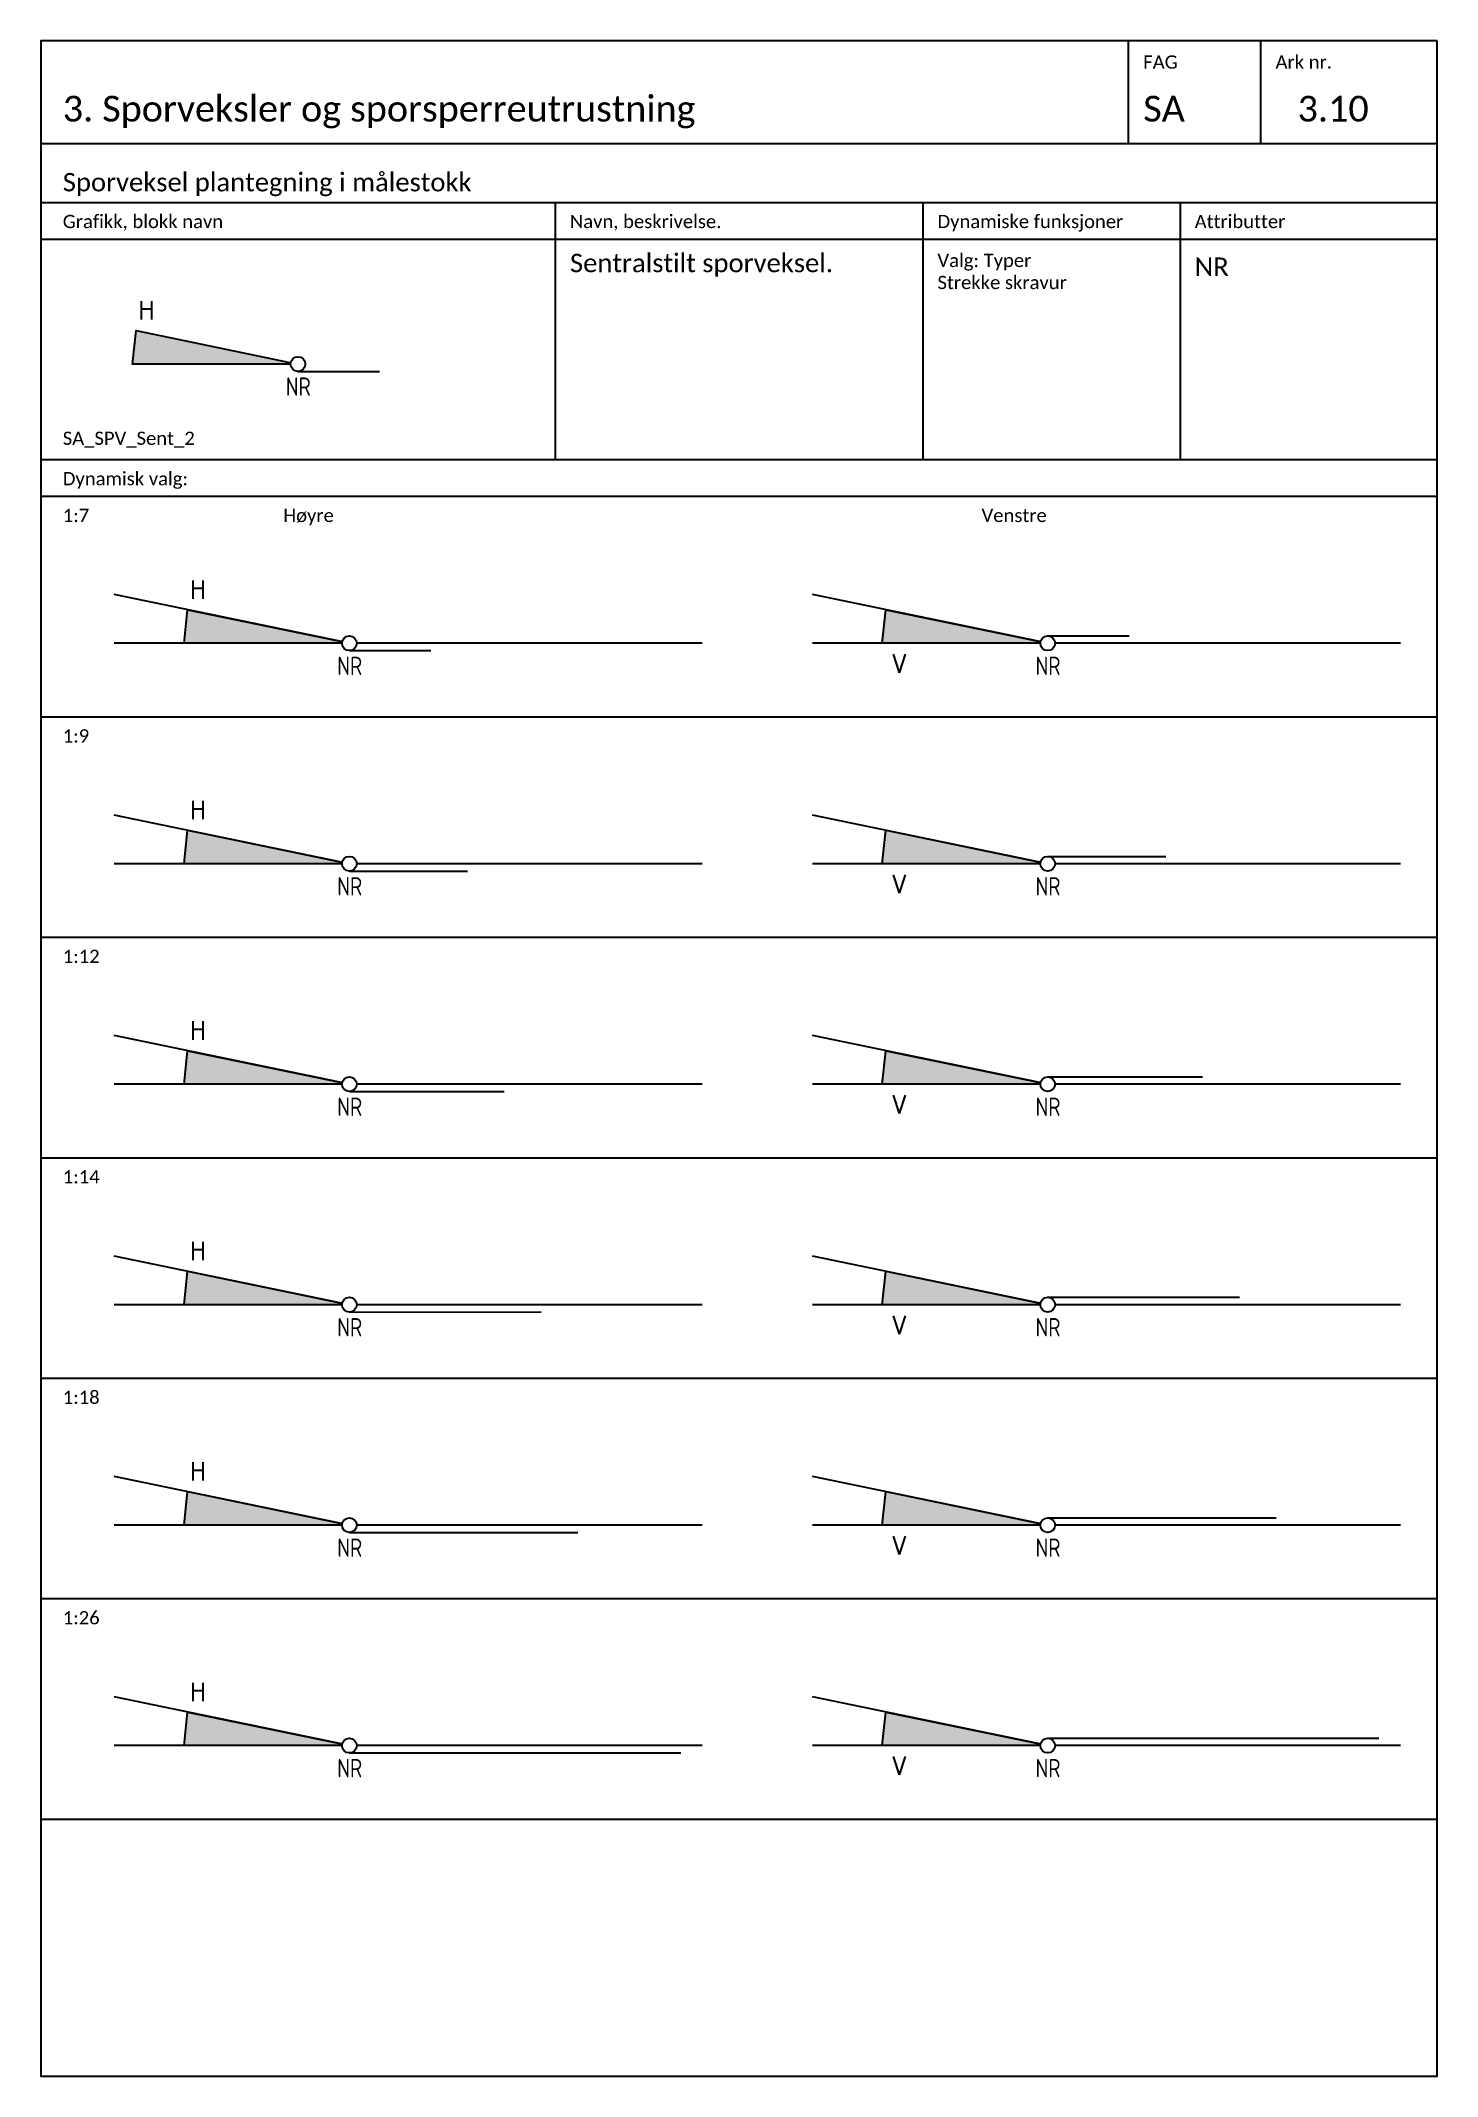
# Model space of a CAD drawing. Header units: millimetres. Extents: x -210 to 2500, y -2763 to 277.
# Drawn here: x 1890 to 2080, y -614 to -337 of the extents above; entities that cross this region are included whole.
import ezdxf

# ---------------------------------------------------------------- set-up
doc = ezdxf.new("R2010")
doc.units = ezdxf.units.MM
for name, color, linetype in [('RAMME', 5, 'Continuous'), ('RAMME SYMBOLER', 4, 'Continuous'), ('RAMME TEKST', 7, 'Continuous'), ('SIG-SPOR enlinje', 5, 'Continuous'), ('SIG-Sporveksler', 2, 'Continuous'), ('SIG_ATT_Tekst25', 2, 'Continuous')]:
    doc.layers.add(name, color=color, linetype=linetype)
doc.layers.add('Wipeout', color=7, linetype='Continuous', true_color=0xfffefd)
doc.styles.add('Calibri', font='calibri.ttf')
doc.styles.add('ISOCP', font='isocp.shx', dxfattribs={"width": 0.9})

msp = doc.modelspace()

# ---------------------------------------------------------------- texts
at = {"layer": 'RAMME TEKST', "linetype": 'ByBlock', "style": 'Calibri'}
for s, height, p in [('FAG', 1.8, (2040, -340.8)), ('Ark nr.', 1.8, (2058, -340.8)), ('3. Sporveksler og sporsperreutrustning', 3.5, (1893, -348)), ('SA', 3.5, (2040, -348)), ('3.10', 3.5, (2061, -348)), ('Sporveksel plantegning i målestokk', 2.5, (1893, -357.5)), ('Grafikk, blokk navn', 1.8, (1893, -362.5)), ('Navn, beskrivelse.', 1.8, (1962, -362.5)), ('Dynamiske funksjoner', 1.8, (2012, -362.5)), ('Attributter', 1.8, (2047, -362.5)), ('NR', 2.5, (2047, -369)), ('SA_SPV_Sent_2', 1.8, (1893, -392)), ('Dynamisk valg:', 1.8, (1893, -397.5)), ('1:7', 1.8, (1893, -402.5)), ('Høyre', 1.8, (1923, -402.5)), ('Venstre', 1.8, (2018, -402.5)), ('1:9', 1.8, (1893, -432.5)), ('1:12', 1.8, (1893, -462.5)), ('1:14', 1.8, (1893, -492.5)), ('1:18', 1.8, (1893, -522.5)), ('1:26', 1.8, (1893, -552.5))]:
    msp.add_text(s, height=height, dxfattribs=at).set_placement(p)
at = {"layer": 'RAMME TEKST', "linetype": 'ByBlock', "attachment_point": 1, "style": 'Calibri'}
for s, insert, char_height, width in [('Sentralstilt sporveksel. ', (1962, -366), 2.5, 46), ('Valg: Typer\\PStrekke skravur', (2012, -366), 1.8, 33)]:
    msp.add_mtext(s, dxfattribs=dict(at, insert=insert, char_height=char_height, width=width))

# ---------------------------------------------------------------- blocks, each defined once
blk = doc.blocks.new('*U429')
at = {"lineweight": -2}
h = blk.add_hatch(color=256, dxfattribs=at)
h.dxf.hatch_style = 1
h.paths.add_polyline_path([(0, 0), (-22.5, 0), (-22.03, 4.56)])
at = {"color": 0, "linetype": 'ByBlock', "lineweight": -2}
for p, q in [((-21.28, 6.06), (-21.28, 8.56)), ((-19.89, 6.06), (-19.89, 8.56)), ((-19.89, 7.45), (-21.28, 7.45))]:
    blk.add_line(p, q, dxfattribs=at)
at = {"lineweight": -2}
blk.add_lwpolyline([(0, 0), (-22.5, 0), (-22.03, 4.56)], close=True, dxfattribs=at)
blk.add_wipeout([(1, 0), (0.99, 0.13), (0.97, 0.26), (0.92, 0.38), (0.87, 0.5), (0.79, 0.61), (0.71, 0.71), (0.61, 0.79), (0.5, 0.87), (0.38, 0.92), (0.26, 0.97), (0.13, 0.99), (0, 1), (-0.13, 0.99), (-0.26, 0.97), (-0.38, 0.92), (-0.5, 0.87), (-0.61, 0.79), (-0.71, 0.71), (-0.79, 0.61), (-0.87, 0.5), (-0.92, 0.38), (-0.97, 0.26), (-0.99, 0.13), (-1, 0), (-0.99, -0.13), (-0.97, -0.26), (-0.92, -0.38), (-0.87, -0.5), (-0.79, -0.61), (-0.71, -0.71), (-0.61, -0.79), (-0.5, -0.87), (-0.38, -0.92), (-0.26, -0.97), (-0.13, -0.99), (0, -1), (0.13, -0.99), (0.26, -0.97), (0.38, -0.92), (0.5, -0.87), (0.61, -0.79), (0.71, -0.71), (0.79, -0.61), (0.87, -0.5), (0.92, -0.38), (0.97, -0.26), (0.99, -0.13)]).dxf.layer = 'Wipeout'
blk.add_line((0, -1), (11.07, -1))
blk.add_circle((0, 0), 1)
at = {"layer": 'SIG_ATT_Tekst25', "style": 'ISOCP', "width": 0.9}
blk.add_attdef('NR', (-1.66, -4.32, -1), '', height=2.5, dxfattribs=at)
blk = doc.blocks.new('*U430')
at = {"lineweight": -2}
h = blk.add_hatch(color=256, dxfattribs=at)
h.dxf.hatch_style = 1
h.paths.add_polyline_path([(0, 0), (-22.5, 0), (-22.03, 4.56)])
at = {"color": 0, "linetype": 'ByBlock', "lineweight": -2}
for q in [(-21, -1.5), (-19.33, -1.5)]:
    blk.add_line((-20.17, -4), q, dxfattribs=at)
at = {"lineweight": -2}
blk.add_lwpolyline([(0, 0), (-22.5, 0), (-22.03, 4.56)], close=True, dxfattribs=at)
blk.add_wipeout([(1, 0), (0.99, 0.13), (0.97, 0.26), (0.92, 0.38), (0.87, 0.5), (0.79, 0.61), (0.71, 0.71), (0.61, 0.79), (0.5, 0.87), (0.38, 0.92), (0.26, 0.97), (0.13, 0.99), (0, 1), (-0.13, 0.99), (-0.26, 0.97), (-0.38, 0.92), (-0.5, 0.87), (-0.61, 0.79), (-0.71, 0.71), (-0.79, 0.61), (-0.87, 0.5), (-0.92, 0.38), (-0.97, 0.26), (-0.99, 0.13), (-1, 0), (-0.99, -0.13), (-0.97, -0.26), (-0.92, -0.38), (-0.87, -0.5), (-0.79, -0.61), (-0.71, -0.71), (-0.61, -0.79), (-0.5, -0.87), (-0.38, -0.92), (-0.26, -0.97), (-0.13, -0.99), (0, -1), (0.13, -0.99), (0.26, -0.97), (0.38, -0.92), (0.5, -0.87), (0.61, -0.79), (0.71, -0.71), (0.79, -0.61), (0.87, -0.5), (0.92, -0.38), (0.97, -0.26), (0.99, -0.13)]).dxf.layer = 'Wipeout'
blk.add_line((0, 1), (11.07, 1))
blk.add_circle((0, 0), 1)
at = {"layer": 'SIG_ATT_Tekst25', "style": 'ISOCP', "width": 0.9}
blk.add_attdef('NR', (-1.66, -4.32, -1), '', height=2.5, dxfattribs=at)
blk = doc.blocks.new('*U432')
at = {"lineweight": -2}
h = blk.add_hatch(color=256, dxfattribs=at)
h.dxf.hatch_style = 1
h.paths.add_polyline_path([(0, 0), (-22.5, 0), (-22.03, 4.56)])
at = {"color": 0, "linetype": 'ByBlock', "lineweight": -2}
for q in [(-21, -1.5), (-19.33, -1.5)]:
    blk.add_line((-20.17, -4), q, dxfattribs=at)
at = {"lineweight": -2}
blk.add_lwpolyline([(0, 0), (-22.5, 0), (-22.03, 4.56)], close=True, dxfattribs=at)
blk.add_wipeout([(1, 0), (0.99, 0.13), (0.97, 0.26), (0.92, 0.38), (0.87, 0.5), (0.79, 0.61), (0.71, 0.71), (0.61, 0.79), (0.5, 0.87), (0.38, 0.92), (0.26, 0.97), (0.13, 0.99), (0, 1), (-0.13, 0.99), (-0.26, 0.97), (-0.38, 0.92), (-0.5, 0.87), (-0.61, 0.79), (-0.71, 0.71), (-0.79, 0.61), (-0.87, 0.5), (-0.92, 0.38), (-0.97, 0.26), (-0.99, 0.13), (-1, 0), (-0.99, -0.13), (-0.97, -0.26), (-0.92, -0.38), (-0.87, -0.5), (-0.79, -0.61), (-0.71, -0.71), (-0.61, -0.79), (-0.5, -0.87), (-0.38, -0.92), (-0.26, -0.97), (-0.13, -0.99), (0, -1), (0.13, -0.99), (0.26, -0.97), (0.38, -0.92), (0.5, -0.87), (0.61, -0.79), (0.71, -0.71), (0.79, -0.61), (0.87, -0.5), (0.92, -0.38), (0.97, -0.26), (0.99, -0.13)]).dxf.layer = 'Wipeout'
blk.add_line((0, 1), (16.07, 1))
blk.add_circle((0, 0), 1)
at = {"layer": 'SIG_ATT_Tekst25', "style": 'ISOCP', "width": 0.9}
blk.add_attdef('NR', (-1.66, -4.32, -1), '', height=2.5, dxfattribs=at)
blk = doc.blocks.new('*U431')
at = {"lineweight": -2}
h = blk.add_hatch(color=256, dxfattribs=at)
h.dxf.hatch_style = 1
h.paths.add_polyline_path([(0, 0), (-22.5, 0), (-22.03, 4.56)])
at = {"color": 0, "linetype": 'ByBlock', "lineweight": -2}
for p, q in [((-21.28, 6.06), (-21.28, 8.56)), ((-19.89, 6.06), (-19.89, 8.56)), ((-19.89, 7.45), (-21.28, 7.45))]:
    blk.add_line(p, q, dxfattribs=at)
at = {"lineweight": -2}
blk.add_lwpolyline([(0, 0), (-22.5, 0), (-22.03, 4.56)], close=True, dxfattribs=at)
blk.add_wipeout([(1, 0), (0.99, 0.13), (0.97, 0.26), (0.92, 0.38), (0.87, 0.5), (0.79, 0.61), (0.71, 0.71), (0.61, 0.79), (0.5, 0.87), (0.38, 0.92), (0.26, 0.97), (0.13, 0.99), (0, 1), (-0.13, 0.99), (-0.26, 0.97), (-0.38, 0.92), (-0.5, 0.87), (-0.61, 0.79), (-0.71, 0.71), (-0.79, 0.61), (-0.87, 0.5), (-0.92, 0.38), (-0.97, 0.26), (-0.99, 0.13), (-1, 0), (-0.99, -0.13), (-0.97, -0.26), (-0.92, -0.38), (-0.87, -0.5), (-0.79, -0.61), (-0.71, -0.71), (-0.61, -0.79), (-0.5, -0.87), (-0.38, -0.92), (-0.26, -0.97), (-0.13, -0.99), (0, -1), (0.13, -0.99), (0.26, -0.97), (0.38, -0.92), (0.5, -0.87), (0.61, -0.79), (0.71, -0.71), (0.79, -0.61), (0.87, -0.5), (0.92, -0.38), (0.97, -0.26), (0.99, -0.13)]).dxf.layer = 'Wipeout'
blk.add_line((0, -1), (16.07, -1))
blk.add_circle((0, 0), 1)
at = {"layer": 'SIG_ATT_Tekst25', "style": 'ISOCP', "width": 0.9}
blk.add_attdef('NR', (-1.66, -4.32, -1), '', height=2.5, dxfattribs=at)
blk = doc.blocks.new('*U433')
at = {"lineweight": -2}
h = blk.add_hatch(color=256, dxfattribs=at)
h.dxf.hatch_style = 1
h.paths.add_polyline_path([(0, 0), (-22.5, 0), (-22.03, 4.56)])
at = {"color": 0, "linetype": 'ByBlock', "lineweight": -2}
for p, q in [((-21.28, 6.06), (-21.28, 8.56)), ((-19.89, 6.06), (-19.89, 8.56)), ((-19.89, 7.45), (-21.28, 7.45))]:
    blk.add_line(p, q, dxfattribs=at)
at = {"lineweight": -2}
blk.add_lwpolyline([(0, 0), (-22.5, 0), (-22.03, 4.56)], close=True, dxfattribs=at)
blk.add_wipeout([(1, 0), (0.99, 0.13), (0.97, 0.26), (0.92, 0.38), (0.87, 0.5), (0.79, 0.61), (0.71, 0.71), (0.61, 0.79), (0.5, 0.87), (0.38, 0.92), (0.26, 0.97), (0.13, 0.99), (0, 1), (-0.13, 0.99), (-0.26, 0.97), (-0.38, 0.92), (-0.5, 0.87), (-0.61, 0.79), (-0.71, 0.71), (-0.79, 0.61), (-0.87, 0.5), (-0.92, 0.38), (-0.97, 0.26), (-0.99, 0.13), (-1, 0), (-0.99, -0.13), (-0.97, -0.26), (-0.92, -0.38), (-0.87, -0.5), (-0.79, -0.61), (-0.71, -0.71), (-0.61, -0.79), (-0.5, -0.87), (-0.38, -0.92), (-0.26, -0.97), (-0.13, -0.99), (0, -1), (0.13, -0.99), (0.26, -0.97), (0.38, -0.92), (0.5, -0.87), (0.61, -0.79), (0.71, -0.71), (0.79, -0.61), (0.87, -0.5), (0.92, -0.38), (0.97, -0.26), (0.99, -0.13)]).dxf.layer = 'Wipeout'
blk.add_line((0, -1), (21.07, -1))
blk.add_circle((0, 0), 1)
at = {"layer": 'SIG_ATT_Tekst25', "style": 'ISOCP', "width": 0.9}
blk.add_attdef('NR', (-1.66, -4.32, -1), '', height=2.5, dxfattribs=at)
blk = doc.blocks.new('*U434')
at = {"lineweight": -2}
h = blk.add_hatch(color=256, dxfattribs=at)
h.dxf.hatch_style = 1
h.paths.add_polyline_path([(0, 0), (-22.5, 0), (-22.03, 4.56)])
at = {"color": 0, "linetype": 'ByBlock', "lineweight": -2}
for q in [(-21, -1.5), (-19.33, -1.5)]:
    blk.add_line((-20.17, -4), q, dxfattribs=at)
at = {"lineweight": -2}
blk.add_lwpolyline([(0, 0), (-22.5, 0), (-22.03, 4.56)], close=True, dxfattribs=at)
blk.add_wipeout([(1, 0), (0.99, 0.13), (0.97, 0.26), (0.92, 0.38), (0.87, 0.5), (0.79, 0.61), (0.71, 0.71), (0.61, 0.79), (0.5, 0.87), (0.38, 0.92), (0.26, 0.97), (0.13, 0.99), (0, 1), (-0.13, 0.99), (-0.26, 0.97), (-0.38, 0.92), (-0.5, 0.87), (-0.61, 0.79), (-0.71, 0.71), (-0.79, 0.61), (-0.87, 0.5), (-0.92, 0.38), (-0.97, 0.26), (-0.99, 0.13), (-1, 0), (-0.99, -0.13), (-0.97, -0.26), (-0.92, -0.38), (-0.87, -0.5), (-0.79, -0.61), (-0.71, -0.71), (-0.61, -0.79), (-0.5, -0.87), (-0.38, -0.92), (-0.26, -0.97), (-0.13, -0.99), (0, -1), (0.13, -0.99), (0.26, -0.97), (0.38, -0.92), (0.5, -0.87), (0.61, -0.79), (0.71, -0.71), (0.79, -0.61), (0.87, -0.5), (0.92, -0.38), (0.97, -0.26), (0.99, -0.13)]).dxf.layer = 'Wipeout'
blk.add_line((0, 1), (21.07, 1))
blk.add_circle((0, 0), 1)
at = {"layer": 'SIG_ATT_Tekst25', "style": 'ISOCP', "width": 0.9}
blk.add_attdef('NR', (-1.66, -4.32, -1), '', height=2.5, dxfattribs=at)
blk = doc.blocks.new('*U436')
at = {"lineweight": -2}
h = blk.add_hatch(color=256, dxfattribs=at)
h.dxf.hatch_style = 1
h.paths.add_polyline_path([(0, 0), (-22.5, 0), (-22.03, 4.56)])
at = {"color": 0, "linetype": 'ByBlock', "lineweight": -2}
for q in [(-21, -1.5), (-19.33, -1.5)]:
    blk.add_line((-20.17, -4), q, dxfattribs=at)
at = {"lineweight": -2}
blk.add_lwpolyline([(0, 0), (-22.5, 0), (-22.03, 4.56)], close=True, dxfattribs=at)
blk.add_wipeout([(1, 0), (0.99, 0.13), (0.97, 0.26), (0.92, 0.38), (0.87, 0.5), (0.79, 0.61), (0.71, 0.71), (0.61, 0.79), (0.5, 0.87), (0.38, 0.92), (0.26, 0.97), (0.13, 0.99), (0, 1), (-0.13, 0.99), (-0.26, 0.97), (-0.38, 0.92), (-0.5, 0.87), (-0.61, 0.79), (-0.71, 0.71), (-0.79, 0.61), (-0.87, 0.5), (-0.92, 0.38), (-0.97, 0.26), (-0.99, 0.13), (-1, 0), (-0.99, -0.13), (-0.97, -0.26), (-0.92, -0.38), (-0.87, -0.5), (-0.79, -0.61), (-0.71, -0.71), (-0.61, -0.79), (-0.5, -0.87), (-0.38, -0.92), (-0.26, -0.97), (-0.13, -0.99), (0, -1), (0.13, -0.99), (0.26, -0.97), (0.38, -0.92), (0.5, -0.87), (0.61, -0.79), (0.71, -0.71), (0.79, -0.61), (0.87, -0.5), (0.92, -0.38), (0.97, -0.26), (0.99, -0.13)]).dxf.layer = 'Wipeout'
blk.add_line((0, 1), (26.07, 1.01))
blk.add_circle((0, 0), 1)
at = {"layer": 'SIG_ATT_Tekst25', "style": 'ISOCP', "width": 0.9}
blk.add_attdef('NR', (-1.66, -4.32, -1), '', height=2.5, dxfattribs=at)
blk = doc.blocks.new('*U435')
at = {"lineweight": -2}
h = blk.add_hatch(color=256, dxfattribs=at)
h.dxf.hatch_style = 1
h.paths.add_polyline_path([(0, 0), (-22.5, 0), (-22.03, 4.56)])
at = {"color": 0, "linetype": 'ByBlock', "lineweight": -2}
for p, q in [((-21.28, 6.06), (-21.28, 8.56)), ((-19.89, 6.06), (-19.89, 8.56)), ((-19.89, 7.45), (-21.28, 7.45))]:
    blk.add_line(p, q, dxfattribs=at)
at = {"lineweight": -2}
blk.add_lwpolyline([(0, 0), (-22.5, 0), (-22.03, 4.56)], close=True, dxfattribs=at)
blk.add_wipeout([(1, 0), (0.99, 0.13), (0.97, 0.26), (0.92, 0.38), (0.87, 0.5), (0.79, 0.61), (0.71, 0.71), (0.61, 0.79), (0.5, 0.87), (0.38, 0.92), (0.26, 0.97), (0.13, 0.99), (0, 1), (-0.13, 0.99), (-0.26, 0.97), (-0.38, 0.92), (-0.5, 0.87), (-0.61, 0.79), (-0.71, 0.71), (-0.79, 0.61), (-0.87, 0.5), (-0.92, 0.38), (-0.97, 0.26), (-0.99, 0.13), (-1, 0), (-0.99, -0.13), (-0.97, -0.26), (-0.92, -0.38), (-0.87, -0.5), (-0.79, -0.61), (-0.71, -0.71), (-0.61, -0.79), (-0.5, -0.87), (-0.38, -0.92), (-0.26, -0.97), (-0.13, -0.99), (0, -1), (0.13, -0.99), (0.26, -0.97), (0.38, -0.92), (0.5, -0.87), (0.61, -0.79), (0.71, -0.71), (0.79, -0.61), (0.87, -0.5), (0.92, -0.38), (0.97, -0.26), (0.99, -0.13)]).dxf.layer = 'Wipeout'
blk.add_line((0, -1), (26.07, -0.99))
blk.add_circle((0, 0), 1)
at = {"layer": 'SIG_ATT_Tekst25', "style": 'ISOCP', "width": 0.9}
blk.add_attdef('NR', (-1.66, -4.32, -1), '', height=2.5, dxfattribs=at)
blk = doc.blocks.new('*U437')
at = {"lineweight": -2}
h = blk.add_hatch(color=256, dxfattribs=at)
h.dxf.hatch_style = 1
h.paths.add_polyline_path([(0, 0), (-22.5, 0), (-22.03, 4.56)])
at = {"color": 0, "linetype": 'ByBlock', "lineweight": -2}
for p, q in [((-21.28, 6.06), (-21.28, 8.56)), ((-19.89, 6.06), (-19.89, 8.56)), ((-19.89, 7.45), (-21.28, 7.45))]:
    blk.add_line(p, q, dxfattribs=at)
at = {"lineweight": -2}
blk.add_lwpolyline([(0, 0), (-22.5, 0), (-22.03, 4.56)], close=True, dxfattribs=at)
blk.add_wipeout([(1, 0), (0.99, 0.13), (0.97, 0.26), (0.92, 0.38), (0.87, 0.5), (0.79, 0.61), (0.71, 0.71), (0.61, 0.79), (0.5, 0.87), (0.38, 0.92), (0.26, 0.97), (0.13, 0.99), (0, 1), (-0.13, 0.99), (-0.26, 0.97), (-0.38, 0.92), (-0.5, 0.87), (-0.61, 0.79), (-0.71, 0.71), (-0.79, 0.61), (-0.87, 0.5), (-0.92, 0.38), (-0.97, 0.26), (-0.99, 0.13), (-1, 0), (-0.99, -0.13), (-0.97, -0.26), (-0.92, -0.38), (-0.87, -0.5), (-0.79, -0.61), (-0.71, -0.71), (-0.61, -0.79), (-0.5, -0.87), (-0.38, -0.92), (-0.26, -0.97), (-0.13, -0.99), (0, -1), (0.13, -0.99), (0.26, -0.97), (0.38, -0.92), (0.5, -0.87), (0.61, -0.79), (0.71, -0.71), (0.79, -0.61), (0.87, -0.5), (0.92, -0.38), (0.97, -0.26), (0.99, -0.13)]).dxf.layer = 'Wipeout'
blk.add_line((0, -1), (31.07, -0.99))
blk.add_circle((0, 0), 1)
at = {"layer": 'SIG_ATT_Tekst25', "style": 'ISOCP', "width": 0.9}
blk.add_attdef('NR', (-1.66, -4.32, -1), '', height=2.5, dxfattribs=at)
blk = doc.blocks.new('*U438')
at = {"lineweight": -2}
h = blk.add_hatch(color=256, dxfattribs=at)
h.dxf.hatch_style = 1
h.paths.add_polyline_path([(0, 0), (-22.5, 0), (-22.03, 4.56)])
at = {"color": 0, "linetype": 'ByBlock', "lineweight": -2}
for q in [(-21, -1.5), (-19.33, -1.5)]:
    blk.add_line((-20.17, -4), q, dxfattribs=at)
at = {"lineweight": -2}
blk.add_lwpolyline([(0, 0), (-22.5, 0), (-22.03, 4.56)], close=True, dxfattribs=at)
blk.add_wipeout([(1, 0), (0.99, 0.13), (0.97, 0.26), (0.92, 0.38), (0.87, 0.5), (0.79, 0.61), (0.71, 0.71), (0.61, 0.79), (0.5, 0.87), (0.38, 0.92), (0.26, 0.97), (0.13, 0.99), (0, 1), (-0.13, 0.99), (-0.26, 0.97), (-0.38, 0.92), (-0.5, 0.87), (-0.61, 0.79), (-0.71, 0.71), (-0.79, 0.61), (-0.87, 0.5), (-0.92, 0.38), (-0.97, 0.26), (-0.99, 0.13), (-1, 0), (-0.99, -0.13), (-0.97, -0.26), (-0.92, -0.38), (-0.87, -0.5), (-0.79, -0.61), (-0.71, -0.71), (-0.61, -0.79), (-0.5, -0.87), (-0.38, -0.92), (-0.26, -0.97), (-0.13, -0.99), (0, -1), (0.13, -0.99), (0.26, -0.97), (0.38, -0.92), (0.5, -0.87), (0.61, -0.79), (0.71, -0.71), (0.79, -0.61), (0.87, -0.5), (0.92, -0.38), (0.97, -0.26), (0.99, -0.13)]).dxf.layer = 'Wipeout'
blk.add_line((0, 1), (31.07, 1.01))
blk.add_circle((0, 0), 1)
at = {"layer": 'SIG_ATT_Tekst25', "style": 'ISOCP', "width": 0.9}
blk.add_attdef('NR', (-1.66, -4.32, -1), '', height=2.5, dxfattribs=at)
blk = doc.blocks.new('*U440')
at = {"lineweight": -2}
h = blk.add_hatch(color=256, dxfattribs=at)
h.dxf.hatch_style = 1
h.paths.add_polyline_path([(0, 0), (-22.5, 0), (-22.03, 4.56)])
at = {"color": 0, "linetype": 'ByBlock', "lineweight": -2}
for q in [(-21, -1.5), (-19.33, -1.5)]:
    blk.add_line((-20.17, -4), q, dxfattribs=at)
at = {"lineweight": -2}
blk.add_lwpolyline([(0, 0), (-22.5, 0), (-22.03, 4.56)], close=True, dxfattribs=at)
blk.add_wipeout([(1, 0), (0.99, 0.13), (0.97, 0.26), (0.92, 0.38), (0.87, 0.5), (0.79, 0.61), (0.71, 0.71), (0.61, 0.79), (0.5, 0.87), (0.38, 0.92), (0.26, 0.97), (0.13, 0.99), (0, 1), (-0.13, 0.99), (-0.26, 0.97), (-0.38, 0.92), (-0.5, 0.87), (-0.61, 0.79), (-0.71, 0.71), (-0.79, 0.61), (-0.87, 0.5), (-0.92, 0.38), (-0.97, 0.26), (-0.99, 0.13), (-1, 0), (-0.99, -0.13), (-0.97, -0.26), (-0.92, -0.38), (-0.87, -0.5), (-0.79, -0.61), (-0.71, -0.71), (-0.61, -0.79), (-0.5, -0.87), (-0.38, -0.92), (-0.26, -0.97), (-0.13, -0.99), (0, -1), (0.13, -0.99), (0.26, -0.97), (0.38, -0.92), (0.5, -0.87), (0.61, -0.79), (0.71, -0.71), (0.79, -0.61), (0.87, -0.5), (0.92, -0.38), (0.97, -0.26), (0.99, -0.13)]).dxf.layer = 'Wipeout'
blk.add_line((0, 1), (45.07, 1.01))
blk.add_circle((0, 0), 1)
at = {"layer": 'SIG_ATT_Tekst25', "style": 'ISOCP', "width": 0.9}
blk.add_attdef('NR', (-1.66, -4.32, -1), '', height=2.5, dxfattribs=at)
blk = doc.blocks.new('*U439')
at = {"lineweight": -2}
h = blk.add_hatch(color=256, dxfattribs=at)
h.dxf.hatch_style = 1
h.paths.add_polyline_path([(0, 0), (-22.5, 0), (-22.03, 4.56)])
at = {"color": 0, "linetype": 'ByBlock', "lineweight": -2}
for p, q in [((-21.28, 6.06), (-21.28, 8.56)), ((-19.89, 6.06), (-19.89, 8.56)), ((-19.89, 7.45), (-21.28, 7.45))]:
    blk.add_line(p, q, dxfattribs=at)
at = {"lineweight": -2}
blk.add_lwpolyline([(0, 0), (-22.5, 0), (-22.03, 4.56)], close=True, dxfattribs=at)
blk.add_wipeout([(1, 0), (0.99, 0.13), (0.97, 0.26), (0.92, 0.38), (0.87, 0.5), (0.79, 0.61), (0.71, 0.71), (0.61, 0.79), (0.5, 0.87), (0.38, 0.92), (0.26, 0.97), (0.13, 0.99), (0, 1), (-0.13, 0.99), (-0.26, 0.97), (-0.38, 0.92), (-0.5, 0.87), (-0.61, 0.79), (-0.71, 0.71), (-0.79, 0.61), (-0.87, 0.5), (-0.92, 0.38), (-0.97, 0.26), (-0.99, 0.13), (-1, 0), (-0.99, -0.13), (-0.97, -0.26), (-0.92, -0.38), (-0.87, -0.5), (-0.79, -0.61), (-0.71, -0.71), (-0.61, -0.79), (-0.5, -0.87), (-0.38, -0.92), (-0.26, -0.97), (-0.13, -0.99), (0, -1), (0.13, -0.99), (0.26, -0.97), (0.38, -0.92), (0.5, -0.87), (0.61, -0.79), (0.71, -0.71), (0.79, -0.61), (0.87, -0.5), (0.92, -0.38), (0.97, -0.26), (0.99, -0.13)]).dxf.layer = 'Wipeout'
blk.add_line((0, -1), (45.07, -0.99))
blk.add_circle((0, 0), 1)
at = {"layer": 'SIG_ATT_Tekst25', "style": 'ISOCP', "width": 0.9}
blk.add_attdef('NR', (-1.66, -4.32, -1), '', height=2.5, dxfattribs=at)

# ---------------------------------------------------------------- linework, layer by layer
at = {"layer": 'RAMME'}
msp.add_lwpolyline([(2080, -337), (1890, -337), (1890, -614), (2080, -614)], close=True, dxfattribs=at)
msp.add_lwpolyline([(1890, -351), (2080, -351)], dxfattribs=at)
at = {"layer": 'RAMME SYMBOLER'}
for p, q in [((2038, -351), (2038, -337)), ((2056, -351), (2056, -337)), ((1890, -359), (2080, -359)), ((1960, -359), (1960, -394)), ((2010, -359), (2010, -394)), ((2045, -359), (2045, -394)), ((1890, -364), (2080, -364)), ((1890, -394), (2080, -394)), ((1890, -399), (2080, -399)), ((1890, -429), (2080, -429)), ((1890, -459), (2080, -459)), ((1890, -489), (2080, -489)), ((1890, -519), (2080, -519)), ((1890, -549), (2080, -549)), ((1890, -579), (2080, -579))]:
    msp.add_line(p, q, dxfattribs=at)
at = {"layer": 'SIG-SPOR enlinje'}
for p, q in [((1932, -419), (1900, -412.377)), ((2027, -419), (1995, -412.377)), ((1980, -419), (1900, -419)), ((2075, -419), (1995, -419)), ((1932, -449), (1900, -442.377)), ((2027, -449), (1995, -442.377)), ((1980, -449), (1900, -449)), ((2075, -449), (1995, -449)), ((1932, -479), (1900, -472.377)), ((2027, -479), (1995, -472.377)), ((1980, -479), (1900, -479)), ((2075, -479), (1995, -479)), ((1932, -509), (1900, -502.377)), ((2027, -509), (1995, -502.377)), ((1980, -509), (1900, -509)), ((2075, -509), (1995, -509)), ((1932, -539), (1900, -532.377)), ((2027, -539), (1995, -532.377)), ((1980, -539), (1900, -539)), ((2075, -539), (1995, -539)), ((1932, -569), (1900, -562.377)), ((2027, -569), (1995, -562.377)), ((1980, -569), (1900, -569)), ((2075, -569), (1995, -569))]:
    msp.add_line(p, q, dxfattribs=at)

msp.set_redraw_order([(e.dxf.handle, doc.entitydb.next_handle()) for e in msp.query("TEXT MTEXT ATTDEF DIMENSION ARC_DIMENSION")])  # texts and dimensions are drawn at this point

# ---------------------------------------------------------------- next in the draw order: block references
at = {"layer": 'SIG-Sporveksler', "lineweight": -2}
for name, p in [('*U429', (1925, -381)), ('*U429', (1932, -419)), ('*U430', (2027, -419)), ('*U431', (1932, -449)), ('*U432', (2027, -449)), ('*U433', (1932, -479)), ('*U434', (2027, -479)), ('*U435', (1932, -509)), ('*U436', (2027, -509)), ('*U437', (1932, -539)), ('*U438', (2027, -539)), ('*U439', (1932, -569)), ('*U440', (2027, -569))]:
    msp.add_blockref(name, p, dxfattribs=at).add_auto_attribs({'NR': 'NR'})

doc.saveas('drawing.dxf')
